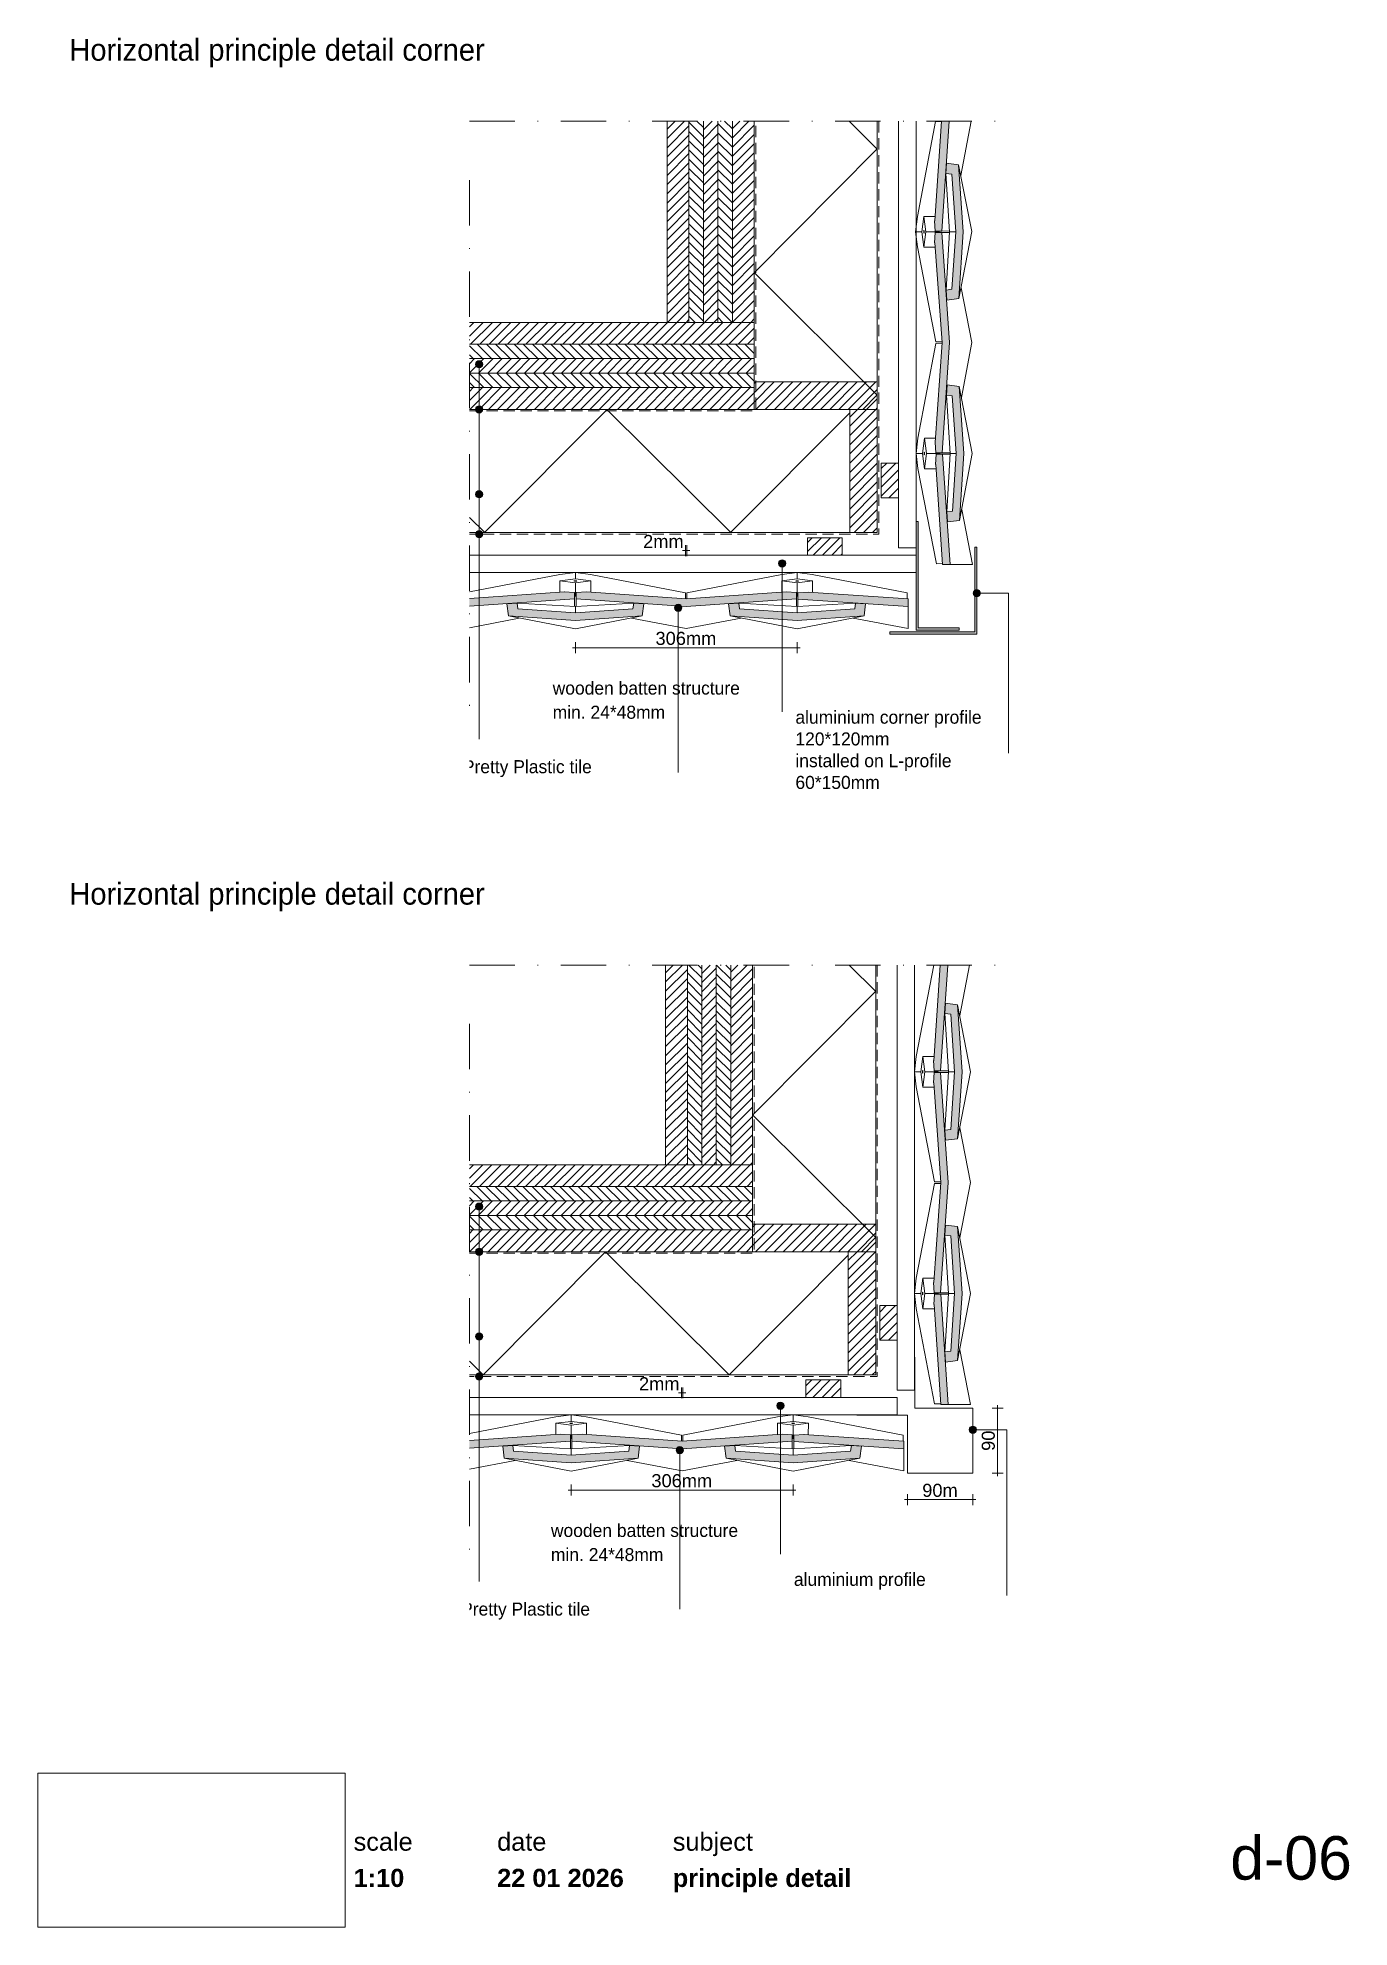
# Paper-space layout 'd-06 principle detail' of a CAD drawing. Header units: millimetres. Extents: x 14 to 195, y 11 to 272.
import ezdxf
from ezdxf.xclip import XClip

# ---------------------------------------------------------------- set-up
doc = ezdxf.new("R2010")
doc.units = ezdxf.units.MM
doc.header["$MEASUREMENT"] = 0
doc.header["$XCLIPFRAME"] = 0
for name, pattern in [('B0302', [12.51, 6.26, -3.125, 0, -3.125]), ('B0701', [2.3412, 1.56, -0.7812]), ('Wipeout_Contour', [1000, 0, -1000])]:
    doc.linetypes.add(name, pattern=pattern)
for name, color, linetype in [('#01', 7, 'Continuous'), ('Dim - 1_50_100', 7, 'Continuous'), ('Info - 1_50_100', 7, 'Continuous'), ('Info - 1_5_10', 7, 'Continuous'), ('Info - Nederlands', 7, 'Continuous')]:
    doc.layers.add(name, color=color, linetype=linetype)
doc.styles.add('GENERATED_STYLE_1', font='HelveticaNeue.ttc')
doc.styles.add('GENERATED_STYLE_2', font='HelveticaNeue.ttc')
doc.styles.add('GENERATED_STYLE_3', font='Helvetica.ttc')
doc.styles.add('GENERATED_STYLE_4', font='')
doc.styles.get('GENERATED_STYLE_4').set_extended_font_data('Work Sans')
picture_1 = doc.add_image_def('image1.png', size_in_pixel=(317, 159))
pattern_1 = [(135.15, (75.137, 87.287), (16.881, 16.97), []), (225.15, (75.137, 87.287), (-17.06, 16.97), [])]
pattern_2 = [(45, (-918.9608, 444.663), (-0.6363961, 0.6363961), [])]
pattern_3 = [(315, (-918.9608, 444.663), (0.6363961, 0.6363961), [])]
pattern_4 = [(45.15, (112.32, 157.07), (-16.97, 16.881), []), (135.15, (112.32, 157.07), (16.97, 17.06), [])]
pattern_5 = [(45, (-768.71855, 560.8864), (-0.6363961, 0.6363961), [])]
pattern_6 = [(315, (-768.71855, 560.8864), (0.6363961, 0.6363961), [])]

psp = doc.layouts.new('d-06 principle detail')

# ---------------------------------------------------------------- texts
at = {"layer": 'Info - 1_5_10', "color": 9, "linetype": 'Continuous', "lineweight": 0, "insert": (18.06, 267.72), "char_height": 3, "attachment_point": 7, "style": 'GENERATED_STYLE_4'}
psp.add_mtext('\\A1;{\\pql;\\fWork Sans|b0|i0|c0|p0;\\W1.000000;Horizontal principle detail corner}', dxfattribs=at)
at = {"layer": 'Info - 1_5_10', "color": 2, "linetype": 'Continuous', "lineweight": 0, "insert": (18.06, 151.27), "char_height": 3, "attachment_point": 7, "style": 'GENERATED_STYLE_4'}
psp.add_mtext('\\A1;{\\pql;\\fWork Sans|b0|i0|c0|p0;\\W1.000000;Horizontal principle detail corner}', dxfattribs=at)

# ---------------------------------------------------------------- blocks, each defined once
blk = doc.blocks.new('Drawing_1_1', base_point=(-200, 60))
at = {"color": 2, "linetype": 'Continuous', "lineweight": 0}
for s, insert, char_height, attachment_point, style in [('\\A1;{\\pql;\\fHelvetica Neue|b0|i0|c0|p0;\\W1.000000;date}', (77.08, 24.14), 2.5, 1, 'GENERATED_STYLE_1'), ('\\A1;{\\pql;\\fHelvetica Neue|b0|i0|c0|p0;\\W1.000000;subject}', (101.31, 24.14), 2.5, 1, 'GENERATED_STYLE_1'), ('\\A1;{\\pqr;\\fHelvetica Neue|b0|i0|c0|p0;\\W1.000000;d-06}', (195, 23.65), 6, 3, 'GENERATED_STYLE_1'), ('\\A1;{\\pql;\\fHelvetica Neue|b1|i0|c0|p0;\\W1.000000;1:10}', (57.28, 19.14), 2.5, 1, 'GENERATED_STYLE_2'), ('\\A1;{\\pql;\\fHelvetica Neue|b1|i0|c0|p0;\\W1.000000;22 01 2026}', (77.08, 19.14), 2.5, 1, 'GENERATED_STYLE_2'), ('\\A1;{\\pql;\\fHelvetica Neue|b1|i0|c0|p0;\\W1.000000;principle detail}', (101.31, 19.14), 2.5, 1, 'GENERATED_STYLE_2')]:
    blk.add_mtext(s, dxfattribs=dict(at, insert=insert, char_height=char_height, attachment_point=attachment_point, style=style))
at = {"color": 254, "linetype": 'Wipeout_Contour', "lineweight": 0, "ltscale": 174.062972}
blk.add_wipeout([(13.71, 11.09), (56.11, 11.09), (56.11, 32.35), (13.71, 32.35)], dxfattribs=at)
at = {"color": 2, "linetype": 'Continuous', "lineweight": 0, "insert": (57.28, 24.14), "char_height": 2.5, "attachment_point": 1, "style": 'GENERATED_STYLE_1'}
blk.add_mtext('\\A1;{\\pql;\\fHelvetica Neue|b0|i0|c0|p0;\\W1.000000;scale}', dxfattribs=at)
at = {"color": 9, "lineweight": 0}
image = blk.add_image(picture_1, insert=(13.71, 11.09), size_in_units=(42.4, 21.27), dxfattribs=at)
image.set_boundary_path([(-0.5, -0.5), (316.5, 158.5)])
blk = doc.blocks.new('Drawing_2_1', base_point=(-918.96, 444.66))
at = {"layer": '#01', "linetype": 'Continuous', "lineweight": 0, "true_color": 0xe4e7e8}
for points in [[(137.31, 130.64), (137.28, 130.65), (137.38, 129.23), (138.25, 129.23), (139.27, 143.84), (138.22, 143.84)], [(138.95, 138.57), (138.85, 137.17), (139.66, 137.07), (140.19, 129.12), (139.66, 121.17), (138.85, 121.07), (138.95, 119.67), (140.61, 119.88), (141.24, 129.12), (140.61, 138.36)], [(138.27, 113.82), (137.31, 100.03), (137.28, 100.04), (137.38, 98.62), (138.25, 98.62), (139.31, 113.82), (138.25, 129.02), (137.38, 129.01), (137.28, 127.6), (137.31, 127.6)], [(138.95, 107.97), (138.85, 106.57), (139.66, 106.47), (140.19, 98.52), (139.66, 90.57), (138.85, 90.47), (138.95, 89.07), (140.61, 89.28), (141.24, 98.52), (140.61, 107.76)], [(138.27, 83.22), (139.31, 83.21), (138.31, 98.42), (137.43, 98.42), (137.33, 97), (137.36, 97)], [(73.26, 78.24), (73.26, 77.2), (87.2, 78.16), (87.2, 79.04), (85.78, 79.13), (85.78, 79.11)], [(102.6, 78.15), (88.82, 79.11), (88.82, 79.13), (87.4, 79.04), (87.4, 78.16), (102.6, 77.11), (117.8, 78.16), (117.8, 79.04), (116.38, 79.13), (116.38, 79.11)], [(133.2, 78.15), (119.41, 79.06), (119.42, 79.08), (118, 78.99), (118, 78.11), (133.2, 77.11)], [(77.85, 77.47), (78.06, 75.8), (87.3, 75.18), (96.54, 75.8), (96.74, 77.47), (95.35, 77.56), (95.24, 76.76), (87.3, 76.22), (79.35, 76.76), (79.25, 77.56)], [(108.45, 77.47), (108.66, 75.8), (117.9, 75.18), (127.14, 75.8), (127.34, 77.47), (125.95, 77.56), (125.84, 76.76), (117.9, 76.22), (109.95, 76.76), (109.85, 77.56)]]:
    blk.add_hatch(color=254, dxfattribs=at).paths.add_polyline_path(points)
at = {"layer": '#01', "linetype": 'Continuous', "lineweight": 0, "true_color": 0x000000}
for points in [[(74.1, 110.51), (74.14, 110.32), (74.25, 110.15), (74.41, 110.04), (74.6, 110.01), (74.8, 110.04), (74.96, 110.15), (75.07, 110.32), (75.1, 110.51), (75.07, 110.7), (74.96, 110.86), (74.8, 110.97), (74.6, 111.01), (74.41, 110.97), (74.25, 110.86), (74.14, 110.7)], [(74.1, 104.29), (74.14, 104.1), (74.25, 103.93), (74.41, 103.82), (74.6, 103.79), (74.8, 103.82), (74.96, 103.93), (75.07, 104.1), (75.1, 104.29), (75.07, 104.48), (74.96, 104.64), (74.8, 104.75), (74.6, 104.79), (74.41, 104.75), (74.25, 104.64), (74.14, 104.48)], [(74.1, 92.58), (74.14, 92.39), (74.25, 92.23), (74.41, 92.12), (74.6, 92.08), (74.8, 92.12), (74.96, 92.23), (75.07, 92.39), (75.1, 92.58), (75.07, 92.77), (74.96, 92.93), (74.8, 93.04), (74.6, 93.08), (74.41, 93.04), (74.25, 92.93), (74.14, 92.77)], [(74.1, 87.07), (74.14, 86.88), (74.25, 86.72), (74.41, 86.61), (74.6, 86.57), (74.8, 86.61), (74.96, 86.72), (75.07, 86.88), (75.1, 87.07), (75.07, 87.26), (74.96, 87.42), (74.8, 87.53), (74.6, 87.57), (74.41, 87.53), (74.25, 87.42), (74.14, 87.26)], [(115.66, 83.04), (115.7, 82.85), (115.81, 82.69), (115.97, 82.58), (116.16, 82.54), (116.35, 82.58), (116.52, 82.69), (116.63, 82.85), (116.66, 83.04), (116.63, 83.23), (116.52, 83.39), (116.35, 83.5), (116.16, 83.54), (115.97, 83.5), (115.81, 83.39), (115.7, 83.23)], [(142.2, 79.73), (142.24, 79.54), (142.35, 79.38), (142.51, 79.27), (142.7, 79.23), (142.89, 79.27), (143.05, 79.38), (143.16, 79.54), (143.2, 79.73), (143.16, 79.92), (143.05, 80.09), (142.89, 80.19), (142.7, 80.23), (142.51, 80.19), (142.35, 80.09), (142.24, 79.92)], [(101.77, 76.91), (101.81, 76.71), (101.92, 76.55), (102.08, 76.44), (102.27, 76.41), (102.47, 76.44), (102.63, 76.55), (102.74, 76.71), (102.77, 76.91), (102.74, 77.1), (102.63, 77.26), (102.47, 77.37), (102.27, 77.41), (102.08, 77.37), (101.92, 77.26), (101.81, 77.1)]]:
    blk.add_hatch(color=18, dxfattribs=at).paths.add_polyline_path(points)
at = {"layer": 'Info - 1_50_100', "linetype": 'Continuous', "lineweight": 0, "true_color": 0x000000}
h = blk.add_hatch(dxfattribs=at)
h.set_pattern_fill('310_Naaldhout__01__0001', color=18, style=0, pattern_type=2)
h.set_pattern_definition(pattern_2)
h.paths.add_polyline_path([(103.32, 143.84), (100.32, 143.84), (100.32, 116.29), (103.32, 116.29)])
h = blk.add_hatch(dxfattribs=at)
h.set_pattern_fill('310_Naaldhout__01__0001', color=18, style=0, pattern_type=2)
h.set_pattern_definition(pattern_2)
h.paths.add_polyline_path([(103.32, 143.84), (100.32, 143.84), (100.32, 116.29), (103.32, 116.29)])
h = blk.add_hatch(dxfattribs=at)
h.set_pattern_fill('310_Naaldhout__02__0001', color=18, style=0, pattern_type=2)
h.set_pattern_definition(pattern_3)
h.paths.add_polyline_path([(105.32, 143.84), (103.32, 143.84), (103.32, 116.29), (105.32, 116.29)])
h = blk.add_hatch(dxfattribs=at)
h.set_pattern_fill('310_Naaldhout__02__0001', color=18, style=0, pattern_type=2)
h.set_pattern_definition(pattern_3)
h.paths.add_polyline_path([(105.32, 143.84), (103.32, 143.84), (103.32, 116.29), (105.32, 116.29)])
h = blk.add_hatch(dxfattribs=at)
h.set_pattern_fill('310_Naaldhout__01__0001', color=18, style=0, pattern_type=2)
h.set_pattern_definition(pattern_2)
h.paths.add_polyline_path([(107.32, 143.84), (105.32, 143.84), (105.32, 116.29), (107.32, 116.29)])
h = blk.add_hatch(dxfattribs=at)
h.set_pattern_fill('310_Naaldhout__01__0001', color=18, style=0, pattern_type=2)
h.set_pattern_definition(pattern_2)
h.paths.add_polyline_path([(107.32, 143.84), (105.32, 143.84), (105.32, 116.29), (107.32, 116.29)])
h = blk.add_hatch(dxfattribs=at)
h.set_pattern_fill('310_Naaldhout__02__0001', color=18, style=0, pattern_type=2)
h.set_pattern_definition(pattern_3)
h.paths.add_polyline_path([(109.32, 143.84), (107.32, 143.84), (107.32, 116.29), (109.32, 116.29)])
h = blk.add_hatch(dxfattribs=at)
h.set_pattern_fill('310_Naaldhout__02__0001', color=18, style=0, pattern_type=2)
h.set_pattern_definition(pattern_3)
h.paths.add_polyline_path([(109.32, 143.84), (107.32, 143.84), (107.32, 116.29), (109.32, 116.29)])
h = blk.add_hatch(dxfattribs=at)
h.set_pattern_fill('310_Naaldhout__01__0001', color=18, style=0, pattern_type=2)
h.set_pattern_definition(pattern_2)
h.paths.add_polyline_path([(112.32, 143.84), (109.32, 143.84), (109.32, 116.29), (112.32, 116.29)])
h = blk.add_hatch(dxfattribs=at)
h.set_pattern_fill('310_Naaldhout__01__0001', color=18, style=0, pattern_type=2)
h.set_pattern_definition(pattern_2)
h.paths.add_polyline_path([(112.32, 143.84), (109.32, 143.84), (109.32, 116.29), (112.32, 116.29)])
h = blk.add_hatch(dxfattribs=at)
h.set_pattern_fill('415_Isolatie_ruit_0001', color=18, style=0, pattern_type=2)
h.set_pattern_definition(pattern_4)
h.paths.add_polyline_path([(129.32, 143.84), (112.32, 143.84), (112.32, 104.29), (129.32, 104.29)])
h = blk.add_hatch(dxfattribs=at)
h.set_pattern_fill('415_Isolatie_ruit_0001', color=18, style=0, pattern_type=2)
h.set_pattern_definition(pattern_4)
h.paths.add_polyline_path([(129.32, 143.84), (112.32, 143.84), (112.32, 104.29), (129.32, 104.29)])
h = blk.add_hatch(dxfattribs=at)
h.set_pattern_fill('310_Naaldhout__01__0001', color=18, style=0, pattern_type=2)
h.set_pattern_definition(pattern_2)
h.paths.add_polyline_path([(112.32, 116.29), (73.26, 116.29), (73.26, 113.29), (112.32, 113.29)])
h = blk.add_hatch(dxfattribs=at)
h.set_pattern_fill('310_Naaldhout__01__0001', color=18, style=0, pattern_type=2)
h.set_pattern_definition(pattern_2)
h.paths.add_polyline_path([(112.32, 116.29), (73.26, 116.29), (73.26, 113.29), (112.32, 113.29)])
h = blk.add_hatch(dxfattribs=at)
h.set_pattern_fill('310_Naaldhout__02__0001', color=18, style=0, pattern_type=2)
h.set_pattern_definition(pattern_3)
h.paths.add_polyline_path([(112.32, 113.29), (73.26, 113.29), (73.26, 111.29), (112.32, 111.29)])
h = blk.add_hatch(dxfattribs=at)
h.set_pattern_fill('310_Naaldhout__02__0001', color=18, style=0, pattern_type=2)
h.set_pattern_definition(pattern_3)
h.paths.add_polyline_path([(112.32, 113.29), (73.26, 113.29), (73.26, 111.29), (112.32, 111.29)])
h = blk.add_hatch(dxfattribs=at)
h.set_pattern_fill('310_Naaldhout__01__0001', color=18, style=0, pattern_type=2)
h.set_pattern_definition(pattern_2)
h.paths.add_polyline_path([(112.32, 111.29), (73.26, 111.29), (73.26, 109.29), (112.32, 109.29)])
h = blk.add_hatch(dxfattribs=at)
h.set_pattern_fill('310_Naaldhout__01__0001', color=18, style=0, pattern_type=2)
h.set_pattern_definition(pattern_2)
h.paths.add_polyline_path([(112.32, 111.29), (73.26, 111.29), (73.26, 109.29), (112.32, 109.29)])
h = blk.add_hatch(dxfattribs=at)
h.set_pattern_fill('310_Naaldhout__02__0001', color=18, style=0, pattern_type=2)
h.set_pattern_definition(pattern_3)
h.paths.add_polyline_path([(112.32, 109.29), (73.26, 109.29), (73.26, 107.29), (112.32, 107.29)])
h = blk.add_hatch(dxfattribs=at)
h.set_pattern_fill('310_Naaldhout__02__0001', color=18, style=0, pattern_type=2)
h.set_pattern_definition(pattern_3)
h.paths.add_polyline_path([(112.32, 109.29), (73.26, 109.29), (73.26, 107.29), (112.32, 107.29)])
h = blk.add_hatch(dxfattribs=at)
h.set_pattern_fill('310_Naaldhout__01__0001', color=18, style=0, pattern_type=2)
h.set_pattern_definition(pattern_2)
h.paths.add_polyline_path([(112.32, 107.29), (73.26, 107.29), (73.26, 104.29), (112.32, 104.29)])
h = blk.add_hatch(dxfattribs=at)
h.set_pattern_fill('310_Naaldhout__01__0001', color=18, style=0, pattern_type=2)
h.set_pattern_definition(pattern_2)
h.paths.add_polyline_path([(112.32, 107.29), (73.26, 107.29), (73.26, 104.29), (112.32, 104.29)])
h = blk.add_hatch(dxfattribs=at)
h.set_pattern_fill('310_Naaldhout__01__0001', color=18, style=0, pattern_type=2)
h.set_pattern_definition(pattern_2)
h.paths.add_polyline_path([(112.32, 104.29), (129.32, 104.29), (129.32, 108.09), (112.32, 108.09)])
h = blk.add_hatch(dxfattribs=at)
h.set_pattern_fill('310_Naaldhout__01__0001', color=18, style=0, pattern_type=2)
h.set_pattern_definition(pattern_2)
h.paths.add_polyline_path([(112.32, 104.29), (129.32, 104.29), (129.32, 108.09), (112.32, 108.09)])
h = blk.add_hatch(dxfattribs=at)
h.set_pattern_fill('415_Isolatie_ruit_0001', color=18, style=0, pattern_type=2)
h.set_pattern_definition(pattern_1)
h.paths.add_polyline_path([(125.52, 104.29), (73.26, 104.29), (73.26, 87.29), (125.52, 87.29)])
h = blk.add_hatch(dxfattribs=at)
h.set_pattern_fill('415_Isolatie_ruit_0001', color=18, style=0, pattern_type=2)
h.set_pattern_definition(pattern_1)
h.paths.add_polyline_path([(125.52, 104.29), (73.26, 104.29), (73.26, 87.29), (125.52, 87.29)])
h = blk.add_hatch(dxfattribs=at)
h.set_pattern_fill('310_Naaldhout__01__0001', color=18, style=0, pattern_type=2)
h.set_pattern_definition(pattern_2)
h.paths.add_polyline_path([(129.32, 87.29), (129.32, 104.29), (125.52, 104.29), (125.52, 87.29)])
h = blk.add_hatch(dxfattribs=at)
h.set_pattern_fill('310_Naaldhout__01__0001', color=18, style=0, pattern_type=2)
h.set_pattern_definition(pattern_2)
h.paths.add_polyline_path([(129.32, 87.29), (129.32, 104.29), (125.52, 104.29), (125.52, 87.29)])
at = {"layer": 'Info - 1_5_10', "linetype": 'Continuous', "lineweight": 0, "true_color": 0x99a3a6}
h = blk.add_hatch(dxfattribs=at)
h.set_pattern_fill('310_Naaldhout__01__0001', color=253, style=0, pattern_type=2)
h.set_pattern_definition(pattern_2)
h.paths.add_polyline_path([(132.26, 96.87), (129.86, 96.87), (129.86, 92.07), (132.26, 92.07)])
h = blk.add_hatch(dxfattribs=at)
h.set_pattern_fill('310_Naaldhout__01__0001', color=253, style=0, pattern_type=2)
h.set_pattern_definition(pattern_2)
h.paths.add_polyline_path([(132.26, 96.87), (129.86, 96.87), (129.86, 92.07), (132.26, 92.07)])
h = blk.add_hatch(dxfattribs=at)
h.set_pattern_fill('310_Naaldhout__01__0001', color=253, style=0, pattern_type=2)
h.set_pattern_definition(pattern_2)
h.paths.add_polyline_path([(119.68, 84.19), (124.48, 84.19), (124.48, 86.59), (119.68, 86.59)])
h = blk.add_hatch(dxfattribs=at)
h.set_pattern_fill('310_Naaldhout__01__0001', color=253, style=0, pattern_type=2)
h.set_pattern_definition(pattern_2)
h.paths.add_polyline_path([(119.68, 84.19), (124.48, 84.19), (124.48, 86.59), (119.68, 86.59)])
at = {"layer": '#01', "color": 9, "linetype": 'Continuous', "lineweight": 0}
for p, q in [((134.91, 131.24), (137.33, 143.84)), ((142.27, 143.84), (140.93, 136.87)), ((140.61, 138.36), (142.4, 129.12)), ((139.34, 129.12), (138.85, 137.17)), ((134.64, 129.12), (134.91, 131.24)), ((135.8, 131.24), (135.53, 129.12)), ((137.35, 131.24), (135.8, 131.24)), ((136.07, 129.12), (135.8, 131.24)), ((134.9, 127.05), (134.64, 129.12)), ((135.53, 129.12), (134.64, 129.12)), ((135.53, 129.12), (135.8, 127)), ((135.78, 129.26), (135.77, 129.12)), ((135.77, 129.12), (135.78, 128.98)), ((135.8, 129.32), (135.78, 129.26)), ((135.78, 128.98), (135.8, 128.92)), ((135.82, 129.26), (135.8, 129.32)), ((135.8, 127), (136.07, 129.12)), ((135.8, 128.92), (135.82, 128.98)), ((135.83, 129.12), (135.82, 129.26)), ((135.82, 128.98), (135.83, 129.12)), ((137.91, 129.12), (136.07, 129.12)), ((137.89, 129.22), (137.91, 129.12)), ((137.91, 129.12), (137.89, 129.02)), ((138.25, 129.23), (139.33, 129.23)), ((138.25, 129.02), (139.33, 129.02)), ((138.85, 121.07), (139.34, 129.12)), ((139.34, 129.12), (140.19, 129.12)), ((142.4, 129.12), (140.61, 119.88)), ((137.42, 113.92), (134.9, 127.05)), ((135.8, 127), (137.35, 127)), ((140.93, 121.37), (142.38, 113.82)), ((134.91, 100.64), (137.42, 113.72)), ((138.26, 113.92), (137.42, 113.92)), ((137.42, 113.72), (138.27, 113.72)), ((142.38, 113.82), (140.93, 106.26)), ((74.6, 110.01), (74.6, 64.99)), ((140.61, 107.76), (142.4, 98.52)), ((139.34, 98.52), (138.85, 106.57)), ((74.6, 103.79), (74.6, 58.77)), ((134.64, 98.52), (134.91, 100.64)), ((135.8, 100.64), (135.53, 98.52)), ((137.38, 100.64), (135.8, 100.64)), ((136.07, 98.52), (135.8, 100.64)), ((134.9, 96.45), (134.64, 98.52)), ((135.53, 98.52), (134.64, 98.52)), ((135.53, 98.52), (135.8, 96.4)), ((135.78, 98.66), (135.77, 98.52)), ((135.77, 98.52), (135.78, 98.38)), ((135.8, 98.72), (135.78, 98.66)), ((135.78, 98.38), (135.8, 98.32)), ((135.82, 98.66), (135.8, 98.72)), ((135.8, 96.4), (136.07, 98.52)), ((135.8, 98.32), (135.82, 98.38)), ((135.83, 98.52), (135.82, 98.66)), ((135.82, 98.38), (135.83, 98.52)), ((137.91, 98.52), (136.07, 98.52)), ((137.89, 98.62), (137.91, 98.52)), ((137.91, 98.52), (137.89, 98.42)), ((138.25, 98.62), (139.33, 98.62)), ((138.3, 98.41), (139.32, 98.41)), ((138.85, 90.47), (139.34, 98.52)), ((139.34, 98.52), (140.19, 98.52)), ((142.4, 98.52), (140.61, 89.28)), ((137.42, 83.32), (134.9, 96.45)), ((135.8, 96.4), (137.4, 96.4)), ((74.6, 92.08), (74.6, 67.18)), ((140.93, 90.77), (142.38, 83.22)), ((74.6, 86.57), (74.6, 58.77)), ((85.18, 81.51), (73.26, 79.22)), ((87.3, 81.78), (85.18, 81.51)), ((85.18, 80.62), (87.3, 80.88)), ((89.37, 81.52), (87.3, 81.78)), ((87.3, 80.88), (87.3, 81.78)), ((87.3, 80.88), (89.42, 80.62)), ((102.5, 78.99), (89.37, 81.52)), ((115.78, 81.51), (102.7, 78.99)), ((117.9, 81.78), (115.78, 81.51)), ((115.78, 80.62), (117.9, 80.88)), ((116.16, 82.54), (116.16, 62.57)), ((119.97, 81.52), (117.9, 81.78)), ((117.9, 80.88), (117.9, 81.78)), ((117.9, 80.88), (120.02, 80.62)), ((133.1, 78.99), (119.97, 81.52)), ((138.26, 83.32), (137.42, 83.32)), ((85.18, 79.07), (85.18, 80.62)), ((87.3, 80.35), (85.18, 80.62)), ((87.1, 80.62), (87.16, 80.63)), ((87.16, 80.6), (87.1, 80.62)), ((87.16, 80.63), (87.3, 80.64)), ((87.3, 80.59), (87.16, 80.6)), ((87.2, 78.53), (87.3, 78.51)), ((87.3, 80.64), (87.44, 80.63)), ((89.42, 80.62), (87.3, 80.35)), ((87.44, 80.6), (87.3, 80.59)), ((87.3, 78.51), (87.3, 80.35)), ((87.3, 78.51), (87.4, 78.53)), ((87.44, 80.63), (87.5, 80.62)), ((87.5, 80.62), (87.44, 80.6)), ((89.42, 80.62), (89.41, 79.07)), ((102.5, 78.16), (102.5, 78.99)), ((102.7, 78.99), (102.7, 78.15)), ((115.78, 79.04), (115.78, 80.62)), ((117.9, 80.35), (115.78, 80.62)), ((117.7, 80.62), (117.76, 80.63)), ((117.76, 80.6), (117.7, 80.62)), ((117.76, 80.63), (117.9, 80.64)), ((117.9, 80.59), (117.76, 80.6)), ((117.8, 78.53), (117.9, 78.51)), ((117.9, 80.64), (118.04, 80.63)), ((120.02, 80.62), (117.9, 80.35)), ((118.04, 80.6), (117.9, 80.59)), ((117.9, 78.51), (117.9, 80.35)), ((117.9, 78.51), (118, 78.53)), ((118.04, 80.63), (118.1, 80.62)), ((118.1, 80.62), (118.04, 80.6)), ((120.02, 80.62), (120.01, 79.02)), ((133.1, 78.16), (133.1, 78.99)), ((78.06, 75.8), (87.3, 74.02)), ((87.3, 77.08), (79.25, 77.56)), ((87.2, 78.16), (87.2, 77.09)), ((95.35, 77.56), (87.3, 77.08)), ((87.3, 77.08), (87.3, 76.22)), ((87.3, 74.02), (96.54, 75.8)), ((87.4, 78.16), (87.4, 77.09)), ((102.27, 76.41), (102.27, 54.97)), ((108.66, 75.8), (117.9, 74.02)), ((117.9, 77.08), (109.85, 77.56)), ((117.8, 78.16), (117.8, 77.09)), ((125.95, 77.56), (117.9, 77.08)), ((117.9, 77.08), (117.9, 76.22)), ((117.9, 74.02), (127.14, 75.8)), ((118.01, 78.12), (118.01, 77.1)), ((73.26, 74.28), (79.56, 75.49)), ((95.04, 75.49), (102.6, 74.04)), ((102.6, 74.04), (110.16, 75.49)), ((125.64, 75.49), (133.2, 74.04))]:
    blk.add_line(p, q, dxfattribs=at)
at = {"layer": '#01', "color": 2, "linetype": 'Continuous', "lineweight": 0}
for p, q in [((138.22, 143.84), (137.31, 130.64)), ((138.25, 129.23), (139.27, 143.84)), ((138.95, 138.57), (138.85, 137.17)), ((140.61, 138.36), (138.95, 138.57)), ((141.24, 129.12), (140.61, 138.36)), ((138.85, 137.17), (139.66, 137.07)), ((139.66, 137.07), (140.19, 129.12)), ((137.31, 130.64), (137.28, 130.65)), ((137.28, 130.65), (137.38, 129.23)), ((137.38, 129.01), (137.28, 127.6)), ((137.38, 129.23), (138.25, 129.23)), ((138.25, 129.02), (137.38, 129.01)), ((139.31, 113.82), (138.25, 129.02)), ((140.19, 129.12), (139.66, 121.17)), ((140.61, 119.88), (141.24, 129.12)), ((137.28, 127.6), (137.31, 127.6)), ((137.31, 127.6), (138.27, 113.82)), ((139.66, 121.17), (138.85, 121.07)), ((138.85, 121.07), (138.95, 119.67)), ((138.95, 119.67), (140.61, 119.88)), ((138.27, 113.82), (137.31, 100.03)), ((138.25, 98.62), (139.31, 113.82)), ((138.95, 107.97), (138.85, 106.57)), ((140.61, 107.76), (138.95, 107.97)), ((141.24, 98.52), (140.61, 107.76)), ((138.85, 106.57), (139.66, 106.47)), ((139.66, 106.47), (140.19, 98.52)), ((137.31, 100.03), (137.28, 100.04)), ((137.28, 100.04), (137.38, 98.62)), ((137.43, 98.42), (137.33, 97)), ((137.33, 97), (137.36, 97)), ((137.36, 97), (138.27, 83.22)), ((137.38, 98.62), (138.25, 98.62)), ((138.31, 98.42), (137.43, 98.42)), ((139.31, 83.21), (138.31, 98.42)), ((140.19, 98.52), (139.66, 90.57)), ((140.61, 89.28), (141.24, 98.52)), ((139.66, 90.57), (138.85, 90.47)), ((138.85, 90.47), (138.95, 89.07)), ((138.95, 89.07), (140.61, 89.28)), ((138.27, 83.22), (142.38, 83.22)), ((73.26, 78.24), (85.78, 79.11)), ((85.78, 79.11), (85.78, 79.13)), ((85.78, 79.13), (87.2, 79.04)), ((87.2, 79.04), (87.2, 78.16)), ((87.4, 79.04), (88.82, 79.13)), ((87.4, 78.16), (87.4, 79.04)), ((88.82, 79.13), (88.82, 79.11)), ((88.82, 79.11), (102.6, 78.15)), ((102.6, 78.15), (116.38, 79.11)), ((116.38, 79.11), (116.38, 79.13)), ((116.38, 79.13), (117.8, 79.04)), ((117.8, 79.04), (117.8, 78.16)), ((118, 78.99), (119.42, 79.08)), ((118, 78.11), (118, 78.99)), ((119.42, 79.08), (119.41, 79.06)), ((119.41, 79.06), (133.2, 78.15)), ((87.2, 78.16), (73.26, 77.2)), ((77.85, 77.47), (79.25, 77.56)), ((78.06, 75.8), (77.85, 77.47)), ((87.3, 75.18), (78.06, 75.8)), ((79.25, 77.56), (79.35, 76.76)), ((79.35, 76.76), (87.3, 76.22)), ((87.3, 76.22), (95.24, 76.76)), ((96.54, 75.8), (87.3, 75.18)), ((102.6, 77.11), (87.4, 78.16)), ((95.24, 76.76), (95.35, 77.56)), ((95.35, 77.56), (96.74, 77.47)), ((96.74, 77.47), (96.54, 75.8)), ((117.8, 78.16), (102.6, 77.11)), ((108.45, 77.47), (109.85, 77.56)), ((108.66, 75.8), (108.45, 77.47)), ((117.9, 75.18), (108.66, 75.8)), ((109.85, 77.56), (109.95, 76.76)), ((109.95, 76.76), (117.9, 76.22)), ((117.9, 76.22), (125.84, 76.76)), ((127.14, 75.8), (117.9, 75.18)), ((133.2, 77.11), (118, 78.11)), ((125.84, 76.76), (125.95, 77.56)), ((125.95, 77.56), (127.34, 77.47)), ((127.34, 77.47), (127.14, 75.8)), ((133.2, 78.15), (133.2, 74.04))]:
    blk.add_line(p, q, dxfattribs=at)
at = {"layer": '#01', "color": 2, "linetype": 'B0701', "lineweight": 0, "flags": 128}
for points in [[(129.52, 143.84), (129.52, 87.07), (73.26, 87.07)], [(73.26, 104.09), (112.56, 104.09), (112.56, 143.84)], [(129.52, 143.84), (129.52, 87.07), (73.26, 87.07)], [(73.26, 104.09), (112.56, 104.09), (112.56, 143.84)]]:
    blk.add_lwpolyline(points, dxfattribs=at)
at = {"layer": '#01', "color": 9, "linetype": 'Continuous', "lineweight": 0, "flags": 128}
blk.add_lwpolyline([(143.2, 79.73), (147.42, 79.73), (147.42, 56.85)], dxfattribs=at)
at = {"layer": '#01', "color": 1, "linetype": 'Continuous', "lineweight": 0}
for centre in [(74.6, 110.51), (74.6, 104.29), (74.6, 92.58), (74.6, 87.07), (116.16, 83.04), (142.7, 79.73), (102.27, 76.91)]:
    blk.add_circle(centre, 0.5, dxfattribs=at)
at = {"layer": 'Dim - 1_50_100', "color": 1, "linetype": 'Continuous', "lineweight": 0}
for p, q in [((102.1, 84.81), (102.5, 84.81)), ((102.5, 84.06), (102.5, 85.56)), ((102.5, 84.81), (102.7, 84.81)), ((102.7, 84.06), (102.7, 85.56)), ((102.7, 84.81), (103.1, 84.81)), ((146.87, 82.72), (145.37, 82.72)), ((146.12, 82.72), (146.12, 83.12)), ((146.12, 73.73), (146.12, 82.72)), ((146.87, 73.73), (145.37, 73.73)), ((146.12, 73.33), (146.12, 73.73)), ((86.9, 71.41), (87.3, 71.41)), ((87.3, 70.66), (87.3, 72.16)), ((87.3, 71.41), (117.9, 71.41)), ((117.9, 70.66), (117.9, 72.16)), ((117.9, 71.41), (118.3, 71.41)), ((133.7, 69.33), (133.7, 70.83)), ((142.7, 69.33), (142.7, 70.83)), ((133.3, 70.08), (133.7, 70.08)), ((133.7, 70.08), (142.7, 70.08)), ((142.7, 70.08), (143.1, 70.08))]:
    blk.add_line(p, q, dxfattribs=at)
at = {"layer": 'Info - 1_50_100', "color": 9, "linetype": 'Continuous', "lineweight": 0, "flags": 128}
for points in [[(103.32, 143.84), (103.32, 116.29), (100.32, 116.29), (100.32, 143.84)], [(103.32, 143.84), (103.32, 116.29), (100.32, 116.29), (100.32, 143.84)], [(105.32, 143.84), (105.32, 116.29), (103.32, 116.29), (103.32, 143.84)], [(105.32, 143.84), (105.32, 116.29), (103.32, 116.29), (103.32, 143.84)], [(107.32, 143.84), (107.32, 116.29), (105.32, 116.29), (105.32, 143.84)], [(107.32, 143.84), (107.32, 116.29), (105.32, 116.29), (105.32, 143.84)], [(109.32, 143.84), (109.32, 116.29), (107.32, 116.29), (107.32, 143.84)], [(109.32, 143.84), (109.32, 116.29), (107.32, 116.29), (107.32, 143.84)], [(112.32, 143.84), (112.32, 116.29), (109.32, 116.29), (109.32, 143.84)], [(112.32, 143.84), (112.32, 116.29), (109.32, 116.29), (109.32, 143.84)], [(132.26, 143.84), (132.26, 85.19), (134.66, 85.19), (134.66, 143.84)], [(132.26, 143.84), (132.26, 85.19), (134.66, 85.19), (134.66, 143.84)], [(73.26, 116.29), (112.32, 116.29), (112.32, 113.29), (73.26, 113.29)], [(73.26, 116.29), (112.32, 116.29), (112.32, 113.29), (73.26, 113.29)], [(73.26, 113.29), (112.32, 113.29), (112.32, 111.29), (73.26, 111.29)], [(73.26, 113.29), (112.32, 113.29), (112.32, 111.29), (73.26, 111.29)], [(73.26, 111.29), (112.32, 111.29), (112.32, 109.29), (73.26, 109.29)], [(73.26, 111.29), (112.32, 111.29), (112.32, 109.29), (73.26, 109.29)], [(73.26, 109.29), (112.32, 109.29), (112.32, 107.29), (73.26, 107.29)], [(73.26, 109.29), (112.32, 109.29), (112.32, 107.29), (73.26, 107.29)], [(73.26, 107.29), (112.32, 107.29), (112.32, 104.29), (73.26, 104.29)], [(73.26, 107.29), (112.32, 107.29), (112.32, 104.29), (73.26, 104.29)], [(73.26, 84.19), (132.26, 84.19), (132.26, 81.79), (73.26, 81.79)]]:
    blk.add_lwpolyline(points, dxfattribs=at)
at = {"layer": 'Info - 1_50_100', "color": 4, "linetype": 'Continuous', "lineweight": 0, "flags": 128}
for points in [[(100.32, 143.84), (100.32, 116.29), (112.32, 116.29), (112.32, 143.84)], [(73.26, 116.29), (112.32, 116.29), (112.32, 104.29), (73.26, 104.29)], [(134.7, 89.72), (134.7, 82.72), (142.7, 82.72), (142.7, 73.73), (133.7, 73.73), (133.7, 81.72), (126.7, 81.75)]]:
    blk.add_lwpolyline(points, dxfattribs=at)
at = {"layer": 'Info - 1_50_100', "color": 1, "linetype": 'Continuous', "lineweight": 0, "flags": 128}
for points in [[(129.32, 143.84), (129.32, 104.29), (112.32, 104.29), (112.32, 143.84)], [(129.32, 143.84), (129.32, 104.29), (112.32, 104.29), (112.32, 143.84)], [(73.26, 104.29), (125.52, 104.29), (125.52, 87.29), (73.26, 87.29)], [(73.26, 104.29), (125.52, 104.29), (125.52, 87.29), (73.26, 87.29)]]:
    blk.add_lwpolyline(points, dxfattribs=at)
at = {"layer": 'Info - 1_50_100', "color": 9, "linetype": 'Continuous', "lineweight": 0, "flags": 128}
for points in [[(112.32, 104.29), (112.32, 108.09), (129.32, 108.09), (129.32, 104.29)], [(129.32, 87.29), (125.52, 87.29), (125.52, 104.29), (129.32, 104.29)]]:
    blk.add_lwpolyline(points, close=True, dxfattribs=at)
at = {"layer": 'Info - 1_50_100', "color": 2, "linetype": 'Continuous', "lineweight": 0, "flags": 128}
for points in [[(112.32, 104.29), (112.32, 108.09), (129.32, 108.09), (129.32, 104.29)], [(129.32, 87.29), (125.52, 87.29), (125.52, 104.29), (129.32, 104.29)]]:
    blk.add_lwpolyline(points, close=True, dxfattribs=at)
at = {"layer": 'Info - 1_50_100', "color": 3, "linetype": 'Continuous', "lineweight": 0, "flags": 128}
blk.add_lwpolyline([(134.7, 89.72), (134.7, 82.72), (142.7, 82.72), (142.7, 73.73), (133.7, 73.73), (133.7, 81.72), (126.7, 81.75)], dxfattribs=at)
at = {"layer": 'Info - 1_5_10', "color": 1, "linetype": 'Continuous', "lineweight": 0, "flags": 128}
for points in [[(132.26, 96.87), (129.86, 96.87), (129.86, 92.07), (132.26, 92.07)], [(119.68, 84.19), (119.68, 86.59), (124.48, 86.59), (124.48, 84.19)]]:
    blk.add_lwpolyline(points, close=True, dxfattribs=at)
at = {"layer": 'Info - 1_5_10', "color": 4, "linetype": 'Continuous', "lineweight": 0, "flags": 128}
for points in [[(132.26, 96.87), (129.86, 96.87), (129.86, 92.07), (132.26, 92.07)], [(119.68, 84.19), (119.68, 86.59), (124.48, 86.59), (124.48, 84.19)]]:
    blk.add_lwpolyline(points, close=True, dxfattribs=at)
at = {"layer": 'Dim - 1_50_100', "color": 2, "linetype": 'Continuous', "lineweight": 0, "char_height": 1.8, "attachment_point": 7, "style": 'GENERATED_STYLE_3'}
for s, insert, width in [('\\A1;{\\pql;\\fHelvetica|b0|i0|c0|p0;\\W1.000000;2mm}', (96.65, 85.17), 5.6469), ('\\A1;{\\pql;\\fHelvetica|b0|i0|c0|p0;\\W1.000000;306mm}', (98.36, 71.77), 8.4735), ('\\A1;{\\pql;\\fHelvetica|b0|i0|c0|p0;\\W1.000000;90m}', (135.73, 70.44), 4.9434)]:
    blk.add_mtext(s, dxfattribs=dict(at, insert=insert, width=width))
at = {"layer": 'Dim - 1_50_100', "color": 2, "linetype": 'Continuous', "lineweight": 0, "insert": (145.76, 76.81), "char_height": 1.8, "width": 2.8266, "attachment_point": 7, "rotation": 90, "style": 'GENERATED_STYLE_3'}
blk.add_mtext('\\A1;{\\pql;\\fHelvetica|b0|i0|c0|p0;\\W1.000000;90}', dxfattribs=at)
at = {"layer": 'Info - Nederlands', "color": 2, "linetype": 'Continuous', "lineweight": 0, "char_height": 1.8, "attachment_point": 4, "style": 'GENERATED_STYLE_4'}
for s, insert, line_spacing_factor in [('\\A1;{\\pql;\\fWork Sans|b0|i0|c0|p0;\\W1.000000;wall\\P\\pql;\\fWork Sans|b0|i0|c0|p0;\\W1.000000;vapour barrier\\P\\pql;\\fWork Sans|b0|i0|c0|p0;\\C9;\\H1.000060x;\\W1.000000;insulation\\P\\pql;\\fWork Sans|b0|i0|c0|p0;\\C2;\\H0.999940x;\\W1.000000;waterproof membrane}', (44.67, 61.85), 1.064799), ('\\A1;{\\pql;\\fWork Sans|b0|i0|c0|p0;\\W1.000000;wooden batten structure\\P\\pql;\\fWork Sans|b0|i0|c0|p0;\\W1.000000;min. 24*48mm}', (84.5, 64.15), 1.110307)]:
    blk.add_mtext(s, dxfattribs=dict(at, insert=insert, line_spacing_factor=line_spacing_factor))
for s, insert in [('\\A1;{\\pql;\\fWork Sans|b0|i0|c0|p0;\\W1.000000;aluminium profile\\P\\pql;\\fWork Sans|b0|i0|c0|p0;\\W1.000000;\\P\\pql;\\fWork Sans|b0|i0|c0|p0;\\W1.000000;}', (118.02, 57.31)), ('\\A1;{\\pql;\\fWork Sans|b0|i0|c0|p0;\\W1.000000;Pretty Plastic tile}', (72.11, 54.71))]:
    blk.add_mtext(s, dxfattribs=dict(at, insert=insert))
blk = doc.blocks.new('Drawing_3_2', base_point=(-768.72, 560.89))
at = {"layer": '#01', "linetype": 'Continuous', "lineweight": 0, "true_color": 0xe4e7e8}
for points in [[(137.46, 246.54), (137.44, 246.54), (137.53, 245.12), (138.41, 245.12), (139.42, 260.28), (138.38, 260.28)], [(139.08, 254.48), (138.99, 253.08), (139.8, 252.98), (140.35, 245.03), (139.83, 237.08), (139.03, 236.98), (139.13, 235.58), (140.79, 235.79), (141.39, 245.03), (140.75, 254.27)], [(138.46, 229.72), (137.53, 215.94), (137.51, 215.94), (137.61, 214.52), (138.48, 214.52), (139.5, 229.73), (138.41, 244.92), (137.53, 244.92), (137.44, 243.5), (137.47, 243.5)], [(139.16, 223.88), (139.06, 222.48), (139.87, 222.38), (140.42, 214.43), (139.91, 206.48), (139.1, 206.38), (139.2, 204.98), (140.86, 205.19), (141.46, 214.43), (140.82, 223.67)], [(138.53, 199.12), (139.57, 199.12), (138.53, 214.32), (137.66, 214.32), (137.56, 212.9), (137.59, 212.91)], [(73.26, 193.38), (87.77, 194.39), (87.77, 195.26), (86.35, 195.35), (86.36, 195.33), (73.26, 194.42)], [(78.42, 193.69), (78.63, 192.03), (87.87, 191.4), (97.11, 192.03), (97.32, 193.69), (95.92, 193.78), (95.82, 192.98), (87.87, 192.45), (79.92, 192.98), (79.82, 193.78)], [(103.17, 194.37), (89.39, 195.33), (89.39, 195.35), (87.97, 195.26), (87.97, 194.39), (103.17, 193.33), (118.37, 194.39), (118.37, 195.26), (116.95, 195.35), (116.96, 195.33)], [(109.02, 193.69), (109.23, 192.03), (118.47, 191.4), (127.71, 192.03), (127.92, 193.69), (126.52, 193.78), (126.42, 192.98), (118.47, 192.45), (110.52, 192.98), (110.42, 193.78)], [(133.77, 194.37), (119.99, 195.28), (119.99, 195.31), (118.57, 195.21), (118.57, 194.33), (133.77, 193.33)]]:
    blk.add_hatch(color=254, dxfattribs=at).paths.add_polyline_path(points)
at = {"layer": '#01', "linetype": 'Continuous', "lineweight": 0, "true_color": 0x000000}
for points in [[(74.09, 226.73), (74.13, 226.54), (74.24, 226.38), (74.4, 226.27), (74.59, 226.23), (74.78, 226.27), (74.95, 226.38), (75.05, 226.54), (75.09, 226.73), (75.05, 226.92), (74.95, 227.08), (74.78, 227.19), (74.59, 227.23), (74.4, 227.19), (74.24, 227.08), (74.13, 226.92)], [(74.09, 220.51), (74.13, 220.32), (74.24, 220.16), (74.4, 220.05), (74.59, 220.01), (74.78, 220.05), (74.95, 220.16), (75.05, 220.32), (75.09, 220.51), (75.05, 220.7), (74.95, 220.86), (74.78, 220.97), (74.59, 221.01), (74.4, 220.97), (74.24, 220.86), (74.13, 220.7)], [(74.09, 208.8), (74.13, 208.61), (74.24, 208.45), (74.4, 208.34), (74.59, 208.3), (74.78, 208.34), (74.95, 208.45), (75.05, 208.61), (75.09, 208.8), (75.05, 209), (74.95, 209.16), (74.78, 209.27), (74.59, 209.3), (74.4, 209.27), (74.24, 209.16), (74.13, 209)], [(74.09, 203.29), (74.13, 203.1), (74.24, 202.94), (74.4, 202.83), (74.59, 202.79), (74.78, 202.83), (74.95, 202.94), (75.05, 203.1), (75.09, 203.29), (75.05, 203.48), (74.95, 203.65), (74.78, 203.75), (74.59, 203.79), (74.4, 203.75), (74.24, 203.65), (74.13, 203.48)], [(115.91, 199.26), (115.94, 199.07), (116.05, 198.91), (116.21, 198.8), (116.41, 198.76), (116.6, 198.8), (116.76, 198.91), (116.87, 199.07), (116.91, 199.26), (116.87, 199.46), (116.76, 199.62), (116.6, 199.73), (116.41, 199.76), (116.21, 199.73), (116.05, 199.62), (115.94, 199.46)], [(142.77, 195.15), (142.8, 194.96), (142.91, 194.8), (143.07, 194.69), (143.27, 194.65), (143.46, 194.69), (143.62, 194.8), (143.73, 194.96), (143.77, 195.15), (143.73, 195.34), (143.62, 195.5), (143.46, 195.61), (143.27, 195.65), (143.07, 195.61), (142.91, 195.5), (142.8, 195.34)], [(101.57, 193.13), (101.61, 192.94), (101.72, 192.78), (101.88, 192.67), (102.07, 192.63), (102.26, 192.67), (102.42, 192.78), (102.53, 192.94), (102.57, 193.13), (102.53, 193.32), (102.42, 193.48), (102.26, 193.59), (102.07, 193.63), (101.88, 193.59), (101.72, 193.48), (101.61, 193.32)]]:
    blk.add_hatch(color=18, dxfattribs=at).paths.add_polyline_path(points)
at = {"layer": 'Info - 1_50_100', "linetype": 'Continuous', "lineweight": 0, "true_color": 0x000000}
h = blk.add_hatch(dxfattribs=at)
h.set_pattern_fill('310_Naaldhout__01__0002', color=18, style=0, pattern_type=2)
h.set_pattern_definition(pattern_5)
h.paths.add_polyline_path([(103.53, 260.28), (100.53, 260.28), (100.53, 232.51), (103.53, 232.51)])
h = blk.add_hatch(dxfattribs=at)
h.set_pattern_fill('310_Naaldhout__02__0002', color=18, style=0, pattern_type=2)
h.set_pattern_definition(pattern_6)
h.paths.add_polyline_path([(105.53, 260.28), (103.53, 260.28), (103.53, 232.51), (105.53, 232.51)])
h = blk.add_hatch(dxfattribs=at)
h.set_pattern_fill('310_Naaldhout__01__0002', color=18, style=0, pattern_type=2)
h.set_pattern_definition(pattern_5)
h.paths.add_polyline_path([(107.53, 260.28), (105.53, 260.28), (105.53, 232.51), (107.53, 232.51)])
h = blk.add_hatch(dxfattribs=at)
h.set_pattern_fill('310_Naaldhout__02__0002', color=18, style=0, pattern_type=2)
h.set_pattern_definition(pattern_6)
h.paths.add_polyline_path([(109.53, 260.28), (107.53, 260.28), (107.53, 232.51), (109.53, 232.51)])
h = blk.add_hatch(dxfattribs=at)
h.set_pattern_fill('310_Naaldhout__01__0002', color=18, style=0, pattern_type=2)
h.set_pattern_definition(pattern_5)
h.paths.add_polyline_path([(112.53, 260.28), (109.53, 260.28), (109.53, 232.51), (112.53, 232.51)])
h = blk.add_hatch(dxfattribs=at)
h.set_pattern_fill('415_Isolatie_ruit_0002', color=18, style=0, pattern_type=2)
h.set_pattern_definition([(45.15, (112.526, 273.293), (-16.97, 16.881), []), (135.15, (112.526, 273.293), (16.97, 17.06), [])])
h.paths.add_polyline_path([(129.53, 260.28), (112.53, 260.28), (112.53, 220.51), (129.53, 220.51)])
h = blk.add_hatch(dxfattribs=at)
h.set_pattern_fill('310_Naaldhout__01__0002', color=18, style=0, pattern_type=2)
h.set_pattern_definition(pattern_5)
h.paths.add_polyline_path([(112.53, 232.51), (73.26, 232.51), (73.26, 229.51), (112.53, 229.51)])
h = blk.add_hatch(dxfattribs=at)
h.set_pattern_fill('310_Naaldhout__02__0002', color=18, style=0, pattern_type=2)
h.set_pattern_definition(pattern_6)
h.paths.add_polyline_path([(112.53, 229.51), (73.26, 229.51), (73.26, 227.51), (112.53, 227.51)])
h = blk.add_hatch(dxfattribs=at)
h.set_pattern_fill('310_Naaldhout__01__0002', color=18, style=0, pattern_type=2)
h.set_pattern_definition(pattern_5)
h.paths.add_polyline_path([(112.53, 227.51), (73.26, 227.51), (73.26, 225.51), (112.53, 225.51)])
h = blk.add_hatch(dxfattribs=at)
h.set_pattern_fill('310_Naaldhout__02__0002', color=18, style=0, pattern_type=2)
h.set_pattern_definition(pattern_6)
h.paths.add_polyline_path([(112.53, 225.51), (73.26, 225.51), (73.26, 223.51), (112.53, 223.51)])
h = blk.add_hatch(dxfattribs=at)
h.set_pattern_fill('310_Naaldhout__01__0002', color=18, style=0, pattern_type=2)
h.set_pattern_definition(pattern_5)
h.paths.add_polyline_path([(112.53, 220.51), (129.53, 220.51), (129.53, 224.31), (112.53, 224.31)])
h = blk.add_hatch(dxfattribs=at)
h.set_pattern_fill('310_Naaldhout__01__0002', color=18, style=0, pattern_type=2)
h.set_pattern_definition(pattern_5)
h.paths.add_polyline_path([(112.53, 223.51), (73.26, 223.51), (73.26, 220.51), (112.53, 220.51)])
h = blk.add_hatch(dxfattribs=at)
h.set_pattern_fill('415_Isolatie_ruit_0002', color=18, style=0, pattern_type=2)
h.set_pattern_definition([(135.15, (75.343, 203.51), (16.881, 16.97), []), (225.15, (75.343, 203.51), (-17.06, 16.97), [])])
h.paths.add_polyline_path([(125.73, 220.51), (73.26, 220.51), (73.26, 203.51), (125.73, 203.51)])
h = blk.add_hatch(dxfattribs=at)
h.set_pattern_fill('310_Naaldhout__01__0002', color=18, style=0, pattern_type=2)
h.set_pattern_definition(pattern_5)
h.paths.add_polyline_path([(129.53, 203.51), (129.53, 220.51), (125.73, 220.51), (125.73, 203.51)])
for points in [[(140.82, 190.36), (135.17, 190.36), (135.17, 205.06), (134.87, 205.06), (134.87, 190.06), (140.82, 190.06)], [(142.97, 201.51), (142.97, 189.81), (131.27, 189.81), (131.27, 189.51), (143.27, 189.51), (143.27, 201.51)]]:
    blk.add_hatch(color=18, dxfattribs=at).paths.add_polyline_path(points)
at = {"layer": 'Info - 1_5_10', "linetype": 'Continuous', "lineweight": 0, "true_color": 0x99a3a6}
h = blk.add_hatch(dxfattribs=at)
h.set_pattern_fill('310_Naaldhout__01__0002', color=253, style=0, pattern_type=2)
h.set_pattern_definition(pattern_5)
h.paths.add_polyline_path([(132.47, 213.09), (130.07, 213.09), (130.07, 208.29), (132.47, 208.29)])
h = blk.add_hatch(dxfattribs=at)
h.set_pattern_fill('310_Naaldhout__01__0002', color=253, style=0, pattern_type=2)
h.set_pattern_definition(pattern_5)
h.paths.add_polyline_path([(119.89, 200.41), (124.69, 200.41), (124.69, 202.81), (119.89, 202.81)])
at = {"layer": '#01', "color": 9, "linetype": 'Continuous', "lineweight": 0}
for p, q in [((135.06, 247.14), (137.54, 260.22)), ((137.54, 260.22), (138.39, 260.23)), ((142.49, 260.28), (141.07, 252.77)), ((139.49, 245.03), (138.99, 253.08)), ((140.75, 254.27), (142.55, 245.04)), ((134.8, 245.02), (135.06, 247.14)), ((135.95, 247.14), (135.69, 245.02)), ((135.94, 245.16), (135.93, 245.02)), ((135.96, 245.22), (135.94, 245.16)), ((137.5, 247.14), (135.95, 247.14)), ((136.22, 245.02), (135.95, 247.14)), ((135.98, 245.16), (135.96, 245.22)), ((135.98, 245.02), (135.98, 245.16)), ((138.05, 245.12), (138.07, 245.02)), ((138.41, 245.12), (139.49, 245.13)), ((135.06, 242.95), (134.8, 245.02)), ((135.69, 245.02), (134.8, 245.02)), ((137.62, 229.82), (135.06, 242.95)), ((135.69, 245.02), (135.96, 242.9)), ((135.93, 245.02), (135.94, 244.88)), ((135.94, 244.88), (135.96, 244.82)), ((135.96, 242.9), (136.22, 245.02)), ((135.96, 244.82), (135.98, 244.88)), ((135.96, 242.9), (137.51, 242.91)), ((135.98, 244.88), (135.98, 245.02)), ((138.07, 245.02), (136.22, 245.02)), ((138.07, 245.02), (138.05, 244.92)), ((138.41, 244.92), (139.49, 244.92)), ((139.03, 236.98), (139.49, 245.03)), ((139.49, 245.03), (140.35, 245.03)), ((142.55, 245.04), (140.79, 235.79)), ((141.11, 237.29), (142.57, 229.73)), ((135.13, 216.54), (137.62, 229.62)), ((138.45, 229.83), (137.62, 229.82)), ((137.62, 229.62), (138.46, 229.63)), ((142.57, 229.73), (141.14, 222.17)), ((74.59, 226.23), (74.59, 181.21)), ((139.57, 214.43), (139.06, 222.48)), ((140.82, 223.67), (142.63, 214.44)), ((74.59, 220.01), (74.59, 174.99)), ((134.87, 214.42), (135.13, 216.54)), ((136.02, 216.54), (135.76, 214.42)), ((137.6, 216.54), (136.02, 216.54)), ((136.3, 214.42), (136.02, 216.54)), ((135.13, 212.35), (134.87, 214.42)), ((135.76, 214.42), (134.87, 214.42)), ((135.76, 214.42), (136.03, 212.3)), ((136.01, 214.56), (136, 214.42)), ((136, 214.42), (136.01, 214.28)), ((136.03, 214.62), (136.01, 214.56)), ((136.01, 214.28), (136.03, 214.22)), ((136.05, 214.56), (136.03, 214.62)), ((136.03, 212.3), (136.3, 214.42)), ((136.03, 214.22), (136.05, 214.28)), ((136.06, 214.42), (136.05, 214.56)), ((136.05, 214.28), (136.06, 214.42)), ((138.14, 214.42), (136.3, 214.42)), ((138.12, 214.52), (138.14, 214.42)), ((138.14, 214.42), (138.12, 214.32)), ((138.48, 214.52), (139.56, 214.53)), ((138.53, 214.32), (139.55, 214.32)), ((139.1, 206.38), (139.57, 214.43)), ((139.57, 214.43), (140.42, 214.43)), ((142.63, 214.44), (140.86, 205.19)), ((137.69, 199.22), (135.13, 212.35)), ((136.03, 212.3), (137.63, 212.31)), ((74.59, 208.3), (74.59, 183.4)), ((141.18, 206.69), (142.65, 199.13)), ((74.59, 202.79), (74.59, 174.99)), ((116.41, 198.76), (116.41, 178.79)), ((138.52, 199.23), (137.69, 199.22)), ((85.75, 197.73), (73.26, 195.33)), ((87.87, 198), (85.75, 197.73)), ((85.75, 196.84), (87.87, 197.11)), ((85.75, 195.29), (85.75, 196.84)), ((87.87, 196.57), (85.75, 196.84)), ((87.67, 196.84), (87.73, 196.86)), ((87.73, 196.82), (87.67, 196.84)), ((87.73, 196.86), (87.87, 196.87)), ((87.87, 196.81), (87.73, 196.82)), ((89.94, 197.74), (87.87, 198)), ((87.87, 197.11), (87.87, 198)), ((87.87, 197.11), (89.99, 196.84)), ((87.87, 196.87), (88.01, 196.86)), ((89.99, 196.84), (87.87, 196.57)), ((88.01, 196.82), (87.87, 196.81)), ((87.87, 194.73), (87.87, 196.57)), ((88.01, 196.86), (88.07, 196.84)), ((88.07, 196.84), (88.01, 196.82)), ((103.07, 195.22), (89.94, 197.74)), ((89.99, 196.84), (89.99, 195.29)), ((116.35, 197.73), (103.27, 195.22)), ((118.47, 198), (116.35, 197.73)), ((116.35, 196.84), (118.47, 197.11)), ((116.35, 195.26), (116.35, 196.84)), ((118.47, 196.57), (116.35, 196.84)), ((118.27, 196.84), (118.33, 196.86)), ((118.33, 196.82), (118.27, 196.84)), ((118.33, 196.86), (118.47, 196.87)), ((118.47, 196.81), (118.33, 196.82)), ((120.54, 197.74), (118.47, 198)), ((118.47, 197.11), (118.47, 198)), ((118.47, 197.11), (120.59, 196.84)), ((118.47, 196.87), (118.61, 196.86)), ((120.59, 196.84), (118.47, 196.57)), ((118.61, 196.82), (118.47, 196.81)), ((118.47, 194.73), (118.47, 196.57)), ((118.61, 196.86), (118.67, 196.84)), ((118.67, 196.84), (118.61, 196.82)), ((133.67, 195.22), (120.54, 197.74)), ((120.59, 196.84), (120.59, 195.24)), ((87.87, 193.3), (79.82, 193.78)), ((87.77, 194.75), (87.87, 194.73)), ((87.77, 194.39), (87.77, 193.31)), ((87.87, 194.73), (87.97, 194.75)), ((95.92, 193.78), (87.87, 193.3)), ((87.87, 193.3), (87.87, 192.45)), ((87.97, 194.39), (87.97, 193.31)), ((103.07, 194.38), (103.07, 195.22)), ((103.27, 195.22), (103.27, 194.37)), ((118.47, 193.3), (110.42, 193.78)), ((118.37, 194.75), (118.47, 194.73)), ((118.37, 194.39), (118.37, 193.31)), ((118.47, 194.73), (118.57, 194.75)), ((126.52, 193.78), (118.47, 193.3)), ((118.47, 193.3), (118.47, 192.45)), ((118.58, 194.34), (118.58, 193.32)), ((133.67, 194.38), (133.67, 195.22)), ((73.26, 190.39), (80.13, 191.71)), ((78.63, 192.03), (87.87, 190.24)), ((87.87, 190.24), (97.11, 192.03)), ((95.62, 191.71), (103.17, 190.26)), ((102.07, 192.63), (102.07, 170.41)), ((103.17, 190.26), (110.73, 191.71)), ((109.23, 192.03), (118.47, 190.24)), ((118.47, 190.24), (127.71, 192.03)), ((126.22, 191.71), (133.77, 190.26))]:
    blk.add_line(p, q, dxfattribs=at)
at = {"layer": '#01', "color": 2, "linetype": 'Continuous', "lineweight": 0}
for p, q in [((138.38, 260.28), (137.46, 246.54)), ((138.41, 245.12), (139.42, 260.28)), ((139.08, 254.48), (138.99, 253.08)), ((138.99, 253.08), (139.8, 252.98)), ((140.75, 254.27), (139.08, 254.48)), ((139.8, 252.98), (140.35, 245.03)), ((141.39, 245.03), (140.75, 254.27)), ((137.46, 246.54), (137.44, 246.54)), ((137.44, 246.54), (137.53, 245.12)), ((137.53, 245.12), (138.41, 245.12)), ((137.53, 244.92), (137.44, 243.5)), ((137.44, 243.5), (137.47, 243.5)), ((137.47, 243.5), (138.46, 229.72)), ((138.41, 244.92), (137.53, 244.92)), ((139.5, 229.73), (138.41, 244.92)), ((140.35, 245.03), (139.83, 237.08)), ((140.79, 235.79), (141.39, 245.03)), ((139.83, 237.08), (139.03, 236.98)), ((139.03, 236.98), (139.13, 235.58)), ((139.13, 235.58), (140.79, 235.79)), ((138.46, 229.72), (137.53, 215.94)), ((138.48, 214.52), (139.5, 229.73)), ((139.16, 223.88), (139.06, 222.48)), ((139.06, 222.48), (139.87, 222.38)), ((140.82, 223.67), (139.16, 223.88)), ((139.87, 222.38), (140.42, 214.43)), ((141.46, 214.43), (140.82, 223.67)), ((137.53, 215.94), (137.51, 215.94)), ((137.51, 215.94), (137.61, 214.52)), ((137.66, 214.32), (137.56, 212.9)), ((137.61, 214.52), (138.48, 214.52)), ((138.53, 214.32), (137.66, 214.32)), ((139.57, 199.12), (138.53, 214.32)), ((140.42, 214.43), (139.91, 206.48)), ((140.86, 205.19), (141.46, 214.43)), ((137.56, 212.9), (137.59, 212.91)), ((137.59, 212.91), (138.53, 199.12)), ((139.91, 206.48), (139.1, 206.38)), ((139.1, 206.38), (139.2, 204.98)), ((139.2, 204.98), (140.86, 205.19)), ((138.53, 199.12), (142.65, 199.13)), ((73.26, 194.42), (86.36, 195.33)), ((87.77, 194.39), (73.26, 193.38)), ((78.42, 193.69), (79.82, 193.78)), ((78.63, 192.03), (78.42, 193.69)), ((79.82, 193.78), (79.92, 192.98)), ((79.92, 192.98), (87.87, 192.45)), ((86.36, 195.33), (86.35, 195.35)), ((86.35, 195.35), (87.77, 195.26)), ((87.77, 195.26), (87.77, 194.39)), ((87.87, 192.45), (95.82, 192.98)), ((87.97, 195.26), (89.39, 195.35)), ((87.97, 194.39), (87.97, 195.26)), ((103.17, 193.33), (87.97, 194.39)), ((89.39, 195.35), (89.39, 195.33)), ((89.39, 195.33), (103.17, 194.37)), ((95.82, 192.98), (95.92, 193.78)), ((95.92, 193.78), (97.32, 193.69)), ((97.32, 193.69), (97.11, 192.03)), ((103.17, 194.37), (116.96, 195.33)), ((118.37, 194.39), (103.17, 193.33)), ((109.02, 193.69), (110.42, 193.78)), ((109.23, 192.03), (109.02, 193.69)), ((110.42, 193.78), (110.52, 192.98)), ((110.52, 192.98), (118.47, 192.45)), ((116.96, 195.33), (116.95, 195.35)), ((116.95, 195.35), (118.37, 195.26)), ((118.37, 195.26), (118.37, 194.39)), ((118.47, 192.45), (126.42, 192.98)), ((118.57, 195.21), (119.99, 195.31)), ((118.57, 194.33), (118.57, 195.21)), ((133.77, 193.33), (118.57, 194.33)), ((119.99, 195.31), (119.99, 195.28)), ((119.99, 195.28), (133.77, 194.37)), ((126.42, 192.98), (126.52, 193.78)), ((126.52, 193.78), (127.92, 193.69)), ((127.92, 193.69), (127.71, 192.03)), ((133.77, 194.37), (133.77, 190.26)), ((87.87, 191.4), (78.63, 192.03)), ((97.11, 192.03), (87.87, 191.4)), ((118.47, 191.4), (109.23, 192.03)), ((127.71, 192.03), (118.47, 191.4))]:
    blk.add_line(p, q, dxfattribs=at)
at = {"layer": '#01', "color": 2, "linetype": 'B0701', "lineweight": 0, "flags": 128}
for points in [[(129.73, 260.28), (129.73, 203.29), (73.26, 203.29)], [(73.26, 220.31), (112.77, 220.31), (112.77, 260.28)]]:
    blk.add_lwpolyline(points, dxfattribs=at)
at = {"layer": '#01', "color": 9, "linetype": 'Continuous', "lineweight": 0, "flags": 128}
blk.add_lwpolyline([(143.77, 195.15), (147.63, 195.15), (147.63, 173.07)], dxfattribs=at)
at = {"layer": '#01', "color": 1, "linetype": 'Continuous', "lineweight": 0}
for centre in [(74.59, 226.73), (74.59, 220.51), (74.59, 208.8), (74.59, 203.29), (116.41, 199.26), (143.27, 195.15), (102.07, 193.13)]:
    blk.add_circle(centre, 0.5, dxfattribs=at)
at = {"layer": 'Dim - 1_50_100', "color": 1, "linetype": 'Continuous', "lineweight": 0}
for p, q in [((102.67, 201.03), (103.07, 201.03)), ((103.07, 200.28), (103.07, 201.78)), ((103.07, 201.03), (103.27, 201.03)), ((103.27, 200.28), (103.27, 201.78)), ((103.27, 201.03), (103.67, 201.03)), ((87.87, 186.88), (87.87, 188.38)), ((118.47, 186.88), (118.47, 188.38)), ((87.47, 187.63), (87.87, 187.63)), ((87.87, 187.63), (118.47, 187.63)), ((118.47, 187.63), (118.87, 187.63))]:
    blk.add_line(p, q, dxfattribs=at)
at = {"layer": 'Info - 1_50_100', "color": 9, "linetype": 'Continuous', "lineweight": 0, "flags": 128}
for points in [[(103.53, 260.28), (103.53, 232.51), (100.53, 232.51), (100.53, 260.28)], [(105.53, 260.28), (105.53, 232.51), (103.53, 232.51), (103.53, 260.28)], [(107.53, 260.28), (107.53, 232.51), (105.53, 232.51), (105.53, 260.28)], [(109.53, 260.28), (109.53, 232.51), (107.53, 232.51), (107.53, 260.28)], [(112.53, 260.28), (112.53, 232.51), (109.53, 232.51), (109.53, 260.28)], [(132.47, 260.28), (132.47, 201.41), (134.87, 201.41), (134.87, 260.28)], [(73.26, 232.51), (112.53, 232.51), (112.53, 229.51), (73.26, 229.51)], [(73.26, 229.51), (112.53, 229.51), (112.53, 227.51), (73.26, 227.51)], [(73.26, 227.51), (112.53, 227.51), (112.53, 225.51), (73.26, 225.51)], [(73.26, 225.51), (112.53, 225.51), (112.53, 223.51), (73.26, 223.51)], [(73.26, 223.51), (112.53, 223.51), (112.53, 220.51), (73.26, 220.51)], [(73.26, 200.41), (134.87, 200.41), (134.87, 198.01), (73.26, 198.01)]]:
    blk.add_lwpolyline(points, dxfattribs=at)
at = {"layer": 'Info - 1_50_100', "color": 4, "linetype": 'Continuous', "lineweight": 0, "flags": 128}
for points in [[(100.53, 260.28), (100.53, 232.51), (112.53, 232.51), (112.53, 260.28)], [(73.26, 232.51), (112.53, 232.51), (112.53, 220.51), (73.26, 220.51)]]:
    blk.add_lwpolyline(points, dxfattribs=at)
at = {"layer": 'Info - 1_50_100', "color": 1, "linetype": 'Continuous', "lineweight": 0, "flags": 128}
for points in [[(129.53, 260.28), (129.53, 220.51), (112.53, 220.51), (112.53, 260.28)], [(73.26, 220.51), (125.73, 220.51), (125.73, 203.51), (73.26, 203.51)]]:
    blk.add_lwpolyline(points, dxfattribs=at)
at = {"layer": 'Info - 1_50_100', "color": 2, "linetype": 'Continuous', "lineweight": 0, "flags": 128}
for points in [[(112.53, 220.51), (112.53, 224.31), (129.53, 224.31), (129.53, 220.51)], [(129.53, 203.51), (125.73, 203.51), (125.73, 220.51), (129.53, 220.51)]]:
    blk.add_lwpolyline(points, close=True, dxfattribs=at)
at = {"layer": 'Info - 1_50_100', "color": 9, "linetype": 'Continuous', "lineweight": 0, "flags": 128}
for points in [[(140.82, 190.36), (135.17, 190.36), (135.17, 205.06), (134.87, 205.06), (134.87, 190.06), (140.82, 190.06)], [(142.97, 201.51), (142.97, 189.81), (131.27, 189.81), (131.27, 189.51), (143.27, 189.51), (143.27, 201.51)]]:
    blk.add_lwpolyline(points, close=True, dxfattribs=at)
at = {"layer": 'Info - 1_5_10', "color": 4, "linetype": 'Continuous', "lineweight": 0, "flags": 128}
for points in [[(132.47, 213.09), (130.07, 213.09), (130.07, 208.29), (132.47, 208.29)], [(119.89, 200.41), (119.89, 202.81), (124.69, 202.81), (124.69, 200.41)]]:
    blk.add_lwpolyline(points, close=True, dxfattribs=at)
at = {"layer": 'Dim - 1_50_100', "color": 2, "linetype": 'Continuous', "lineweight": 0, "char_height": 1.8, "attachment_point": 7, "style": 'GENERATED_STYLE_3'}
for s, insert, width in [('\\A1;{\\pql;\\fHelvetica|b0|i0|c0|p0;\\W1.000000;2mm}', (97.22, 201.39), 5.6469), ('\\A1;{\\pql;\\fHelvetica|b0|i0|c0|p0;\\W1.000000;306mm}', (98.93, 187.99), 8.4735)]:
    blk.add_mtext(s, dxfattribs=dict(at, insert=insert, width=width))
at = {"layer": 'Info - Nederlands', "color": 2, "linetype": 'Continuous', "lineweight": 0, "char_height": 1.8, "attachment_point": 4, "style": 'GENERATED_STYLE_4'}
for s, insert, line_spacing_factor in [('\\A1;{\\pql;\\fWork Sans|b0|i0|c0|p0;\\W1.000000;wall\\P\\pql;\\fWork Sans|b0|i0|c0|p0;\\W1.000000;vapour barrier\\P\\pql;\\fWork Sans|b0|i0|c0|p0;\\C9;\\H1.000060x;\\W1.000000;insulation\\P\\pql;\\fWork Sans|b0|i0|c0|p0;\\C2;\\H0.999940x;\\W1.000000;waterproof membrane}', (44.66, 178.07), 1.064799), ('\\A1;{\\pql;\\fWork Sans|b0|i0|c0|p0;\\W1.000000;wooden batten structure\\P\\pql;\\fWork Sans|b0|i0|c0|p0;\\W1.000000;min. 24*48mm}', (84.74, 180.38), 1.110307)]:
    blk.add_mtext(s, dxfattribs=dict(at, insert=insert, line_spacing_factor=line_spacing_factor))
at = {"layer": 'Info - Nederlands', "color": 2, "linetype": 'Continuous', "lineweight": 0, "insert": (118.23, 173.53), "char_height": 1.8, "width": 30.8877, "attachment_point": 4, "style": 'GENERATED_STYLE_4'}
blk.add_mtext('\\A1;{\\pql;\\fWork Sans|b0|i0|c0|p0;\\W1.000000;aluminium corner profile\\P\\pql;\\fWork Sans|b0|i0|c0|p0;\\W1.000000;120*120mm\\P\\pql;\\fWork Sans|b0|i0|c0|p0;\\W1.000000;installed on L-profile\\P\\pql;\\fWork Sans|b0|i0|c0|p0;\\W1.000000;60*150mm\\P\\pql;\\fWork Sans|b0|i0|c0|p0;\\W1.000000;}', dxfattribs=at)
at = {"layer": 'Info - Nederlands', "color": 2, "linetype": 'Continuous', "lineweight": 0, "insert": (72.35, 170.94), "char_height": 1.8, "attachment_point": 4, "style": 'GENERATED_STYLE_4'}
blk.add_mtext('\\A1;{\\pql;\\fWork Sans|b0|i0|c0|p0;\\W1.000000;Pretty Plastic tile}', dxfattribs=at)

# ---------------------------------------------------------------- linework, layer by layer
at = {"layer": '#01', "color": 2, "linetype": 'B0302', "lineweight": 0}
for p, q in [((73.26, 260.28), (148.69, 260.28)), ((73.26, 252.16), (73.26, 177.16)), ((73.26, 143.84), (148.69, 143.84)), ((73.26, 135.72), (73.26, 60.72))]:
    psp.add_line(p, q, dxfattribs=at)

# ---------------------------------------------------------------- block references
at = {"color": 4, "linetype": 'Continuous', "lineweight": 0}
ref = psp.add_blockref('Drawing_3_2', (-768.72, 560.89), dxfattribs=at)
XClip(ref).set_block_clipping_path([(73.261428514, 149.016490965), (190.9095256697, 260.2781041609)])
ref = psp.add_blockref('Drawing_2_1', (-918.96, 444.66), dxfattribs=at)
XClip(ref).set_block_clipping_path([(73.261428514, 32.7930772982), (178.2333968278, 143.8369329997)])
ref = psp.add_blockref('Drawing_1_1', (-200, 60), dxfattribs=at)
XClip(ref).set_block_clipping_path([(-287.3178906032, -75.7273941135), (502.7286062445, 56.3449743075)])

psp.set_redraw_order([(e.dxf.handle, doc.entitydb.next_handle()) for e in psp.query("TEXT MTEXT ATTDEF DIMENSION ARC_DIMENSION")])  # texts and dimensions are drawn at this point

doc.saveas('drawing.dxf')
